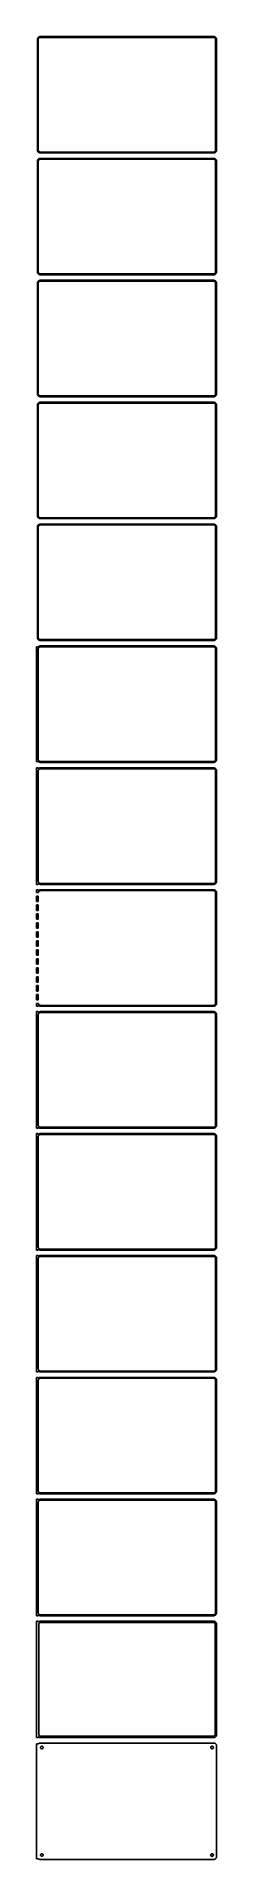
# Model space of a CAD drawing. Header units: metres. Extents: x -152 to 150, y 2963 to 6013.
import ezdxf

# ---------------------------------------------------------------- set-up
doc = ezdxf.new("R2010")
doc.units = ezdxf.units.M

msp = doc.modelspace()

# ---------------------------------------------------------------- linework, layer by layer
for p, q in [((-149.382, 6010.91), (-149.649, 6010.34)), ((-149.045, 6011.44), (-149.382, 6010.91)), ((-148.645, 6011.92), (-149.045, 6011.44)), ((-148.187, 6012.35), (-148.645, 6011.92)), ((-147.679, 6012.72), (-148.187, 6012.35)), ((-147.736, 6010.35), (-147.416, 6010.74)), ((-147.129, 6013.02), (-147.679, 6012.72)), ((-147.416, 6010.74), (-147.05, 6011.08)), ((-146.545, 6013.26), (-147.129, 6013.02)), ((-147.05, 6011.08), (-146.643, 6011.38)), ((-146.643, 6011.38), (-146.203, 6011.62)), ((-145.937, 6013.41), (-146.545, 6013.26)), ((-146.203, 6011.62), (-145.736, 6011.8)), ((-145.314, 6013.49), (-145.937, 6013.41)), ((-145.736, 6011.8), (-145.25, 6011.93)), ((145.314, 6013.49), (-145.314, 6013.49)), ((-145.25, 6011.93), (-144.751, 6011.99)), ((-144.751, 6011.99), (144.751, 6011.99)), ((144.751, 6011.99), (145.25, 6011.93)), ((145.25, 6011.93), (145.736, 6011.8)), ((145.937, 6013.41), (145.314, 6013.49)), ((145.736, 6011.8), (146.203, 6011.62)), ((146.545, 6013.26), (145.937, 6013.41)), ((146.203, 6011.62), (146.643, 6011.38)), ((147.129, 6013.02), (146.545, 6013.26)), ((146.643, 6011.38), (147.05, 6011.08)), ((147.05, 6011.08), (147.416, 6010.74)), ((147.679, 6012.72), (147.129, 6013.02)), ((147.416, 6010.74), (147.736, 6010.35)), ((148.187, 6012.35), (147.679, 6012.72)), ((148.645, 6011.92), (148.187, 6012.35)), ((149.045, 6011.44), (148.645, 6011.92)), ((149.382, 6010.91), (149.045, 6011.44)), ((149.649, 6010.34), (149.382, 6010.91)), ((-149.961, 6009.13), (-150, 6008.5)), ((-150, 6008.5), (-150, 5823.5)), ((-149.843, 6009.74), (-149.961, 6009.13)), ((-149.649, 6010.34), (-149.843, 6009.74)), ((-148.5, 6008), (-148.468, 6008.5)), ((-148.5, 5824), (-148.5, 6008)), ((-148.468, 6008.5), (-148.374, 6008.99)), ((-148.374, 6008.99), (-148.219, 6009.47)), ((-148.219, 6009.47), (-148.005, 6009.93)), ((-148.005, 6009.93), (-147.736, 6010.35)), ((147.736, 6010.35), (148.005, 6009.93)), ((148.005, 6009.93), (148.219, 6009.47)), ((148.219, 6009.47), (148.374, 6008.99)), ((148.374, 6008.99), (148.468, 6008.5)), ((148.468, 6008.5), (148.5, 6008)), ((148.5, 6008), (148.5, 5824)), ((149.843, 6009.74), (149.649, 6010.34)), ((149.961, 6009.13), (149.843, 6009.74)), ((150, 6008.5), (149.961, 6009.13)), ((150, 5823.5), (150, 6008.5)), ((-150, 5823.5), (-149.961, 5822.87)), ((-149.961, 5805.13), (-150, 5804.5)), ((-150, 5804.5), (-150, 5619.5)), ((-149.961, 5822.87), (-149.843, 5822.26)), ((-149.843, 5805.74), (-149.961, 5805.13)), ((-149.843, 5822.26), (-149.649, 5821.66)), ((-149.649, 5806.34), (-149.843, 5805.74)), ((-149.649, 5821.66), (-149.382, 5821.09)), ((-149.382, 5806.91), (-149.649, 5806.34)), ((-149.382, 5821.09), (-149.045, 5820.56)), ((-149.045, 5807.44), (-149.382, 5806.91)), ((-149.045, 5820.56), (-148.645, 5820.08)), ((-148.645, 5807.92), (-149.045, 5807.44)), ((-148.645, 5820.08), (-148.187, 5819.65)), ((-148.187, 5808.35), (-148.645, 5807.92)), ((-148.468, 5823.5), (-148.5, 5824)), ((-148.5, 5804), (-148.468, 5804.5)), ((-148.5, 5620), (-148.5, 5804)), ((-148.374, 5823.01), (-148.468, 5823.5)), ((-148.468, 5804.5), (-148.374, 5804.99)), ((-148.219, 5822.53), (-148.374, 5823.01)), ((-148.374, 5804.99), (-148.219, 5805.47)), ((-148.005, 5822.07), (-148.219, 5822.53)), ((-148.219, 5805.47), (-148.005, 5805.93)), ((-148.187, 5819.65), (-147.679, 5819.28)), ((-147.679, 5808.72), (-148.187, 5808.35)), ((-147.736, 5821.65), (-148.005, 5822.07)), ((-148.005, 5805.93), (-147.736, 5806.35)), ((-147.416, 5821.26), (-147.736, 5821.65)), ((-147.736, 5806.35), (-147.416, 5806.74)), ((-147.679, 5819.28), (-147.129, 5818.98)), ((-147.129, 5809.02), (-147.679, 5808.72)), ((-147.05, 5820.92), (-147.416, 5821.26)), ((-147.416, 5806.74), (-147.05, 5807.08)), ((-147.129, 5818.98), (-146.545, 5818.74)), ((-146.545, 5809.26), (-147.129, 5809.02)), ((-146.643, 5820.62), (-147.05, 5820.92)), ((-147.05, 5807.08), (-146.643, 5807.38)), ((-146.203, 5820.38), (-146.643, 5820.62)), ((-146.643, 5807.38), (-146.203, 5807.62)), ((-146.545, 5818.74), (-145.937, 5818.59)), ((-145.937, 5809.41), (-146.545, 5809.26)), ((-145.736, 5820.2), (-146.203, 5820.38)), ((-146.203, 5807.62), (-145.736, 5807.8)), ((-145.937, 5818.59), (-145.314, 5818.51)), ((-145.314, 5809.49), (-145.937, 5809.41)), ((-145.25, 5820.07), (-145.736, 5820.2)), ((-145.736, 5807.8), (-145.25, 5807.93)), ((-145.314, 5818.51), (145.314, 5818.51)), ((145.314, 5809.49), (-145.314, 5809.49)), ((-144.751, 5820.01), (-145.25, 5820.07)), ((-145.25, 5807.93), (-144.751, 5807.99)), ((144.751, 5820.01), (-144.751, 5820.01)), ((-144.751, 5807.99), (144.751, 5807.99)), ((145.25, 5820.07), (144.751, 5820.01)), ((144.751, 5807.99), (145.25, 5807.93)), ((145.736, 5820.2), (145.25, 5820.07)), ((145.25, 5807.93), (145.736, 5807.8)), ((145.314, 5818.51), (145.937, 5818.59)), ((145.937, 5809.41), (145.314, 5809.49)), ((146.203, 5820.38), (145.736, 5820.2)), ((145.736, 5807.8), (146.203, 5807.62)), ((145.937, 5818.59), (146.545, 5818.74)), ((146.545, 5809.26), (145.937, 5809.41)), ((146.643, 5820.62), (146.203, 5820.38)), ((146.203, 5807.62), (146.643, 5807.38)), ((146.545, 5818.74), (147.129, 5818.98)), ((147.129, 5809.02), (146.545, 5809.26)), ((147.05, 5820.92), (146.643, 5820.62)), ((146.643, 5807.38), (147.05, 5807.08)), ((147.416, 5821.26), (147.05, 5820.92)), ((147.05, 5807.08), (147.416, 5806.74)), ((147.129, 5818.98), (147.679, 5819.28)), ((147.679, 5808.72), (147.129, 5809.02)), ((147.736, 5821.65), (147.416, 5821.26)), ((147.416, 5806.74), (147.736, 5806.35)), ((147.679, 5819.28), (148.187, 5819.65)), ((148.187, 5808.35), (147.679, 5808.72)), ((148.005, 5822.07), (147.736, 5821.65)), ((147.736, 5806.35), (148.005, 5805.93)), ((148.219, 5822.53), (148.005, 5822.07)), ((148.005, 5805.93), (148.219, 5805.47)), ((148.187, 5819.65), (148.645, 5820.08)), ((148.645, 5807.92), (148.187, 5808.35)), ((148.374, 5823.01), (148.219, 5822.53)), ((148.219, 5805.47), (148.374, 5804.99)), ((148.468, 5823.5), (148.374, 5823.01)), ((148.374, 5804.99), (148.468, 5804.5)), ((148.5, 5824), (148.468, 5823.5)), ((148.468, 5804.5), (148.5, 5804)), ((148.5, 5804), (148.5, 5620)), ((148.645, 5820.08), (149.045, 5820.56)), ((149.045, 5807.44), (148.645, 5807.92)), ((149.045, 5820.56), (149.382, 5821.09)), ((149.382, 5806.91), (149.045, 5807.44)), ((149.382, 5821.09), (149.649, 5821.66)), ((149.649, 5806.34), (149.382, 5806.91)), ((149.649, 5821.66), (149.843, 5822.26)), ((149.843, 5805.74), (149.649, 5806.34)), ((149.843, 5822.26), (149.961, 5822.87)), ((149.961, 5805.13), (149.843, 5805.74)), ((149.961, 5822.87), (150, 5823.5)), ((150, 5804.5), (149.961, 5805.13)), ((150, 5619.5), (150, 5804.5)), ((-150, 5619.5), (-149.961, 5618.87)), ((-149.961, 5618.87), (-149.843, 5618.26)), ((-149.843, 5618.26), (-149.649, 5617.66)), ((-149.649, 5617.66), (-149.382, 5617.09)), ((-149.382, 5617.09), (-149.045, 5616.56)), ((-149.045, 5616.56), (-148.645, 5616.08)), ((-148.645, 5616.08), (-148.187, 5615.65)), ((-148.468, 5619.5), (-148.5, 5620)), ((-148.374, 5619.01), (-148.468, 5619.5)), ((-148.219, 5618.53), (-148.374, 5619.01)), ((-148.005, 5618.07), (-148.219, 5618.53)), ((-148.187, 5615.65), (-147.679, 5615.28)), ((-147.736, 5617.65), (-148.005, 5618.07)), ((-147.416, 5617.26), (-147.736, 5617.65)), ((-147.679, 5615.28), (-147.129, 5614.98)), ((-147.05, 5616.92), (-147.416, 5617.26)), ((-147.129, 5614.98), (-146.545, 5614.74)), ((-146.643, 5616.62), (-147.05, 5616.92)), ((-146.203, 5616.38), (-146.643, 5616.62)), ((-146.545, 5614.74), (-145.937, 5614.59)), ((-145.736, 5616.2), (-146.203, 5616.38)), ((-145.937, 5614.59), (-145.314, 5614.51)), ((-145.25, 5616.07), (-145.736, 5616.2)), ((-145.314, 5614.51), (145.314, 5614.51)), ((-144.751, 5616.01), (-145.25, 5616.07)), ((144.751, 5616.01), (-144.751, 5616.01)), ((145.25, 5616.07), (144.751, 5616.01)), ((145.736, 5616.2), (145.25, 5616.07)), ((145.314, 5614.51), (145.937, 5614.59)), ((146.203, 5616.38), (145.736, 5616.2)), ((145.937, 5614.59), (146.545, 5614.74)), ((146.643, 5616.62), (146.203, 5616.38)), ((146.545, 5614.74), (147.129, 5614.98)), ((147.05, 5616.92), (146.643, 5616.62)), ((147.416, 5617.26), (147.05, 5616.92)), ((147.129, 5614.98), (147.679, 5615.28)), ((147.736, 5617.65), (147.416, 5617.26)), ((147.679, 5615.28), (148.187, 5615.65)), ((148.005, 5618.07), (147.736, 5617.65)), ((148.219, 5618.53), (148.005, 5618.07)), ((148.187, 5615.65), (148.645, 5616.08)), ((148.374, 5619.01), (148.219, 5618.53)), ((148.468, 5619.5), (148.374, 5619.01)), ((148.5, 5620), (148.468, 5619.5)), ((148.645, 5616.08), (149.045, 5616.56)), ((149.045, 5616.56), (149.382, 5617.09)), ((149.382, 5617.09), (149.649, 5617.66)), ((149.649, 5617.66), (149.843, 5618.26)), ((149.843, 5618.26), (149.961, 5618.87)), ((149.961, 5618.87), (150, 5619.5)), ((-149.961, 5601.13), (-150, 5600.5)), ((-150, 5600.5), (-150, 5415.5)), ((-149.843, 5601.74), (-149.961, 5601.13)), ((-149.649, 5602.34), (-149.843, 5601.74)), ((-149.382, 5602.91), (-149.649, 5602.34)), ((-149.045, 5603.44), (-149.382, 5602.91)), ((-148.645, 5603.92), (-149.045, 5603.44)), ((-148.187, 5604.35), (-148.645, 5603.92)), ((-148.5, 5600), (-148.468, 5600.5)), ((-148.5, 5416), (-148.5, 5600)), ((-148.468, 5600.5), (-148.374, 5600.99)), ((-148.374, 5600.99), (-148.219, 5601.47)), ((-148.219, 5601.47), (-148.005, 5601.93)), ((-147.679, 5604.72), (-148.187, 5604.35)), ((-148.005, 5601.93), (-147.736, 5602.35)), ((-147.736, 5602.35), (-147.416, 5602.74)), ((-147.129, 5605.02), (-147.679, 5604.72)), ((-147.416, 5602.74), (-147.05, 5603.08)), ((-146.545, 5605.26), (-147.129, 5605.02)), ((-147.05, 5603.08), (-146.643, 5603.38)), ((-146.643, 5603.38), (-146.203, 5603.62)), ((-145.937, 5605.41), (-146.545, 5605.26)), ((-146.203, 5603.62), (-145.736, 5603.8)), ((-145.314, 5605.49), (-145.937, 5605.41)), ((-145.736, 5603.8), (-145.25, 5603.93)), ((145.314, 5605.49), (-145.314, 5605.49)), ((-145.25, 5603.93), (-144.751, 5603.99)), ((-144.751, 5603.99), (144.751, 5603.99)), ((144.751, 5603.99), (145.25, 5603.93)), ((145.25, 5603.93), (145.736, 5603.8)), ((145.937, 5605.41), (145.314, 5605.49)), ((145.736, 5603.8), (146.203, 5603.62)), ((146.545, 5605.26), (145.937, 5605.41)), ((146.203, 5603.62), (146.643, 5603.38)), ((147.129, 5605.02), (146.545, 5605.26)), ((146.643, 5603.38), (147.05, 5603.08)), ((147.05, 5603.08), (147.416, 5602.74)), ((147.679, 5604.72), (147.129, 5605.02)), ((147.416, 5602.74), (147.736, 5602.35)), ((148.187, 5604.35), (147.679, 5604.72)), ((147.736, 5602.35), (148.005, 5601.93)), ((148.005, 5601.93), (148.219, 5601.47)), ((148.645, 5603.92), (148.187, 5604.35)), ((148.219, 5601.47), (148.374, 5600.99)), ((148.374, 5600.99), (148.468, 5600.5)), ((148.468, 5600.5), (148.5, 5600)), ((148.5, 5600), (148.5, 5416)), ((149.045, 5603.44), (148.645, 5603.92)), ((149.382, 5602.91), (149.045, 5603.44)), ((149.649, 5602.34), (149.382, 5602.91)), ((149.843, 5601.74), (149.649, 5602.34)), ((149.961, 5601.13), (149.843, 5601.74)), ((150, 5600.5), (149.961, 5601.13)), ((150, 5415.5), (150, 5600.5)), ((-150, 5415.5), (-149.961, 5414.87)), ((-149.961, 5414.87), (-149.843, 5414.26)), ((-149.843, 5414.26), (-149.649, 5413.66)), ((-149.649, 5413.66), (-149.382, 5413.09)), ((-149.382, 5413.09), (-149.045, 5412.56)), ((-149.045, 5412.56), (-148.645, 5412.08)), ((-148.645, 5412.08), (-148.187, 5411.65)), ((-148.187, 5400.35), (-148.645, 5399.92)), ((-148.468, 5415.5), (-148.5, 5416)), ((-148.374, 5415.01), (-148.468, 5415.5)), ((-148.219, 5414.53), (-148.374, 5415.01)), ((-148.005, 5414.07), (-148.219, 5414.53)), ((-148.187, 5411.65), (-147.679, 5411.28)), ((-147.679, 5400.72), (-148.187, 5400.35)), ((-147.736, 5413.65), (-148.005, 5414.07)), ((-147.416, 5413.26), (-147.736, 5413.65)), ((-147.679, 5411.28), (-147.129, 5410.98)), ((-147.129, 5401.02), (-147.679, 5400.72)), ((-147.05, 5412.92), (-147.416, 5413.26)), ((-147.129, 5410.98), (-146.545, 5410.74)), ((-146.545, 5401.26), (-147.129, 5401.02)), ((-146.643, 5412.62), (-147.05, 5412.92)), ((-146.203, 5412.38), (-146.643, 5412.62)), ((-146.545, 5410.74), (-145.937, 5410.59)), ((-145.937, 5401.41), (-146.545, 5401.26)), ((-145.736, 5412.2), (-146.203, 5412.38)), ((-145.937, 5410.59), (-145.314, 5410.51)), ((-145.314, 5401.49), (-145.937, 5401.41)), ((-145.25, 5412.07), (-145.736, 5412.2)), ((-145.314, 5410.51), (145.314, 5410.51)), ((145.314, 5401.49), (-145.314, 5401.49)), ((-144.751, 5412.01), (-145.25, 5412.07)), ((144.751, 5412.01), (-144.751, 5412.01)), ((145.25, 5412.07), (144.751, 5412.01)), ((145.736, 5412.2), (145.25, 5412.07)), ((145.314, 5410.51), (145.937, 5410.59)), ((145.937, 5401.41), (145.314, 5401.49)), ((146.203, 5412.38), (145.736, 5412.2)), ((145.937, 5410.59), (146.545, 5410.74)), ((146.545, 5401.26), (145.937, 5401.41)), ((146.643, 5412.62), (146.203, 5412.38)), ((146.545, 5410.74), (147.129, 5410.98)), ((147.129, 5401.02), (146.545, 5401.26)), ((147.05, 5412.92), (146.643, 5412.62)), ((147.416, 5413.26), (147.05, 5412.92)), ((147.129, 5410.98), (147.679, 5411.28)), ((147.679, 5400.72), (147.129, 5401.02)), ((147.736, 5413.65), (147.416, 5413.26)), ((147.679, 5411.28), (148.187, 5411.65)), ((148.187, 5400.35), (147.679, 5400.72)), ((148.005, 5414.07), (147.736, 5413.65)), ((148.219, 5414.53), (148.005, 5414.07)), ((148.187, 5411.65), (148.645, 5412.08)), ((148.645, 5399.92), (148.187, 5400.35)), ((148.374, 5415.01), (148.219, 5414.53)), ((148.468, 5415.5), (148.374, 5415.01)), ((148.5, 5416), (148.468, 5415.5)), ((148.645, 5412.08), (149.045, 5412.56)), ((149.045, 5412.56), (149.382, 5413.09)), ((149.382, 5413.09), (149.649, 5413.66)), ((149.649, 5413.66), (149.843, 5414.26)), ((149.843, 5414.26), (149.961, 5414.87)), ((149.961, 5414.87), (150, 5415.5)), ((-149.961, 5397.13), (-150, 5396.5)), ((-150, 5396.5), (-150, 5211.5)), ((-149.843, 5397.74), (-149.961, 5397.13)), ((-149.649, 5398.34), (-149.843, 5397.74)), ((-149.382, 5398.91), (-149.649, 5398.34)), ((-149.045, 5399.44), (-149.382, 5398.91)), ((-148.645, 5399.92), (-149.045, 5399.44)), ((-148.5, 5396), (-148.468, 5396.5)), ((-148.5, 5212), (-148.5, 5396)), ((-148.468, 5396.5), (-148.374, 5396.99)), ((-148.374, 5396.99), (-148.219, 5397.47)), ((-148.219, 5397.47), (-148.005, 5397.93)), ((-148.005, 5397.93), (-147.736, 5398.35)), ((-147.736, 5398.35), (-147.416, 5398.74)), ((-147.416, 5398.74), (-147.05, 5399.08)), ((-147.05, 5399.08), (-146.643, 5399.38)), ((-146.643, 5399.38), (-146.203, 5399.62)), ((-146.203, 5399.62), (-145.736, 5399.8)), ((-145.736, 5399.8), (-145.25, 5399.93)), ((-145.25, 5399.93), (-144.751, 5399.99)), ((-144.751, 5399.99), (144.751, 5399.99)), ((144.751, 5399.99), (145.25, 5399.93)), ((145.25, 5399.93), (145.736, 5399.8)), ((145.736, 5399.8), (146.203, 5399.62)), ((146.203, 5399.62), (146.643, 5399.38)), ((146.643, 5399.38), (147.05, 5399.08)), ((147.05, 5399.08), (147.416, 5398.74)), ((147.416, 5398.74), (147.736, 5398.35)), ((147.736, 5398.35), (148.005, 5397.93)), ((148.005, 5397.93), (148.219, 5397.47)), ((148.219, 5397.47), (148.374, 5396.99)), ((148.374, 5396.99), (148.468, 5396.5)), ((148.468, 5396.5), (148.5, 5396)), ((148.5, 5396), (148.5, 5212)), ((149.045, 5399.44), (148.645, 5399.92)), ((149.382, 5398.91), (149.045, 5399.44)), ((149.649, 5398.34), (149.382, 5398.91)), ((149.843, 5397.74), (149.649, 5398.34)), ((149.961, 5397.13), (149.843, 5397.74)), ((150, 5396.5), (149.961, 5397.13)), ((150, 5211.5), (150, 5396.5)), ((-150, 5211.5), (-149.961, 5210.87)), ((-149.961, 5193.13), (-150, 5192.5)), ((-150, 5192.5), (-150, 5007.5)), ((-149.961, 5210.87), (-149.843, 5210.26)), ((-149.843, 5193.74), (-149.961, 5193.13)), ((-149.843, 5210.26), (-149.649, 5209.66)), ((-149.649, 5194.34), (-149.843, 5193.74)), ((-149.649, 5209.66), (-149.382, 5209.09)), ((-149.382, 5194.91), (-149.649, 5194.34)), ((-149.382, 5209.09), (-149.045, 5208.56)), ((-149.045, 5195.44), (-149.382, 5194.91)), ((-149.045, 5208.56), (-148.645, 5208.08)), ((-148.645, 5195.92), (-149.045, 5195.44)), ((-148.645, 5208.08), (-148.187, 5207.65)), ((-148.187, 5196.35), (-148.645, 5195.92)), ((-148.468, 5211.5), (-148.5, 5212)), ((-148.5, 5192), (-148.468, 5192.5)), ((-148.5, 5008), (-148.5, 5192)), ((-148.374, 5211.01), (-148.468, 5211.5)), ((-148.468, 5192.5), (-148.374, 5192.99)), ((-148.219, 5210.53), (-148.374, 5211.01)), ((-148.374, 5192.99), (-148.219, 5193.47)), ((-148.005, 5210.07), (-148.219, 5210.53)), ((-148.219, 5193.47), (-148.005, 5193.93)), ((-148.187, 5207.65), (-147.679, 5207.28)), ((-147.679, 5196.72), (-148.187, 5196.35)), ((-147.736, 5209.65), (-148.005, 5210.07)), ((-148.005, 5193.93), (-147.736, 5194.35)), ((-147.416, 5209.26), (-147.736, 5209.65)), ((-147.736, 5194.35), (-147.416, 5194.74)), ((-147.679, 5207.28), (-147.129, 5206.98)), ((-147.129, 5197.02), (-147.679, 5196.72)), ((-147.05, 5208.92), (-147.416, 5209.26)), ((-147.416, 5194.74), (-147.05, 5195.08)), ((-147.129, 5206.98), (-146.545, 5206.74)), ((-146.545, 5197.26), (-147.129, 5197.02)), ((-146.643, 5208.62), (-147.05, 5208.92)), ((-147.05, 5195.08), (-146.643, 5195.38)), ((-146.203, 5208.38), (-146.643, 5208.62)), ((-146.643, 5195.38), (-146.203, 5195.62)), ((-146.545, 5206.74), (-145.937, 5206.59)), ((-145.937, 5197.41), (-146.545, 5197.26)), ((-145.736, 5208.2), (-146.203, 5208.38)), ((-146.203, 5195.62), (-145.736, 5195.8)), ((-145.937, 5206.59), (-145.314, 5206.51)), ((-145.314, 5197.49), (-145.937, 5197.41)), ((-145.25, 5208.07), (-145.736, 5208.2)), ((-145.736, 5195.8), (-145.25, 5195.93)), ((-145.314, 5206.51), (145.314, 5206.51)), ((145.314, 5197.49), (-145.314, 5197.49)), ((-144.751, 5208.01), (-145.25, 5208.07)), ((-145.25, 5195.93), (-144.751, 5195.99)), ((144.751, 5208.01), (-144.751, 5208.01)), ((-144.751, 5195.99), (144.751, 5195.99)), ((145.25, 5208.07), (144.751, 5208.01)), ((144.751, 5195.99), (145.25, 5195.93)), ((145.736, 5208.2), (145.25, 5208.07)), ((145.25, 5195.93), (145.736, 5195.8)), ((145.314, 5206.51), (145.937, 5206.59)), ((145.937, 5197.41), (145.314, 5197.49)), ((146.203, 5208.38), (145.736, 5208.2)), ((145.736, 5195.8), (146.203, 5195.62)), ((145.937, 5206.59), (146.545, 5206.74)), ((146.545, 5197.26), (145.937, 5197.41)), ((146.643, 5208.62), (146.203, 5208.38)), ((146.203, 5195.62), (146.643, 5195.38)), ((146.545, 5206.74), (147.129, 5206.98)), ((147.129, 5197.02), (146.545, 5197.26)), ((147.05, 5208.92), (146.643, 5208.62)), ((146.643, 5195.38), (147.05, 5195.08)), ((147.416, 5209.26), (147.05, 5208.92)), ((147.05, 5195.08), (147.416, 5194.74)), ((147.129, 5206.98), (147.679, 5207.28)), ((147.679, 5196.72), (147.129, 5197.02)), ((147.736, 5209.65), (147.416, 5209.26)), ((147.416, 5194.74), (147.736, 5194.35)), ((147.679, 5207.28), (148.187, 5207.65)), ((148.187, 5196.35), (147.679, 5196.72)), ((148.005, 5210.07), (147.736, 5209.65)), ((147.736, 5194.35), (148.005, 5193.93)), ((148.219, 5210.53), (148.005, 5210.07)), ((148.005, 5193.93), (148.219, 5193.47)), ((148.187, 5207.65), (148.645, 5208.08)), ((148.645, 5195.92), (148.187, 5196.35)), ((148.374, 5211.01), (148.219, 5210.53)), ((148.219, 5193.47), (148.374, 5192.99)), ((148.468, 5211.5), (148.374, 5211.01)), ((148.374, 5192.99), (148.468, 5192.5)), ((148.5, 5212), (148.468, 5211.5)), ((148.468, 5192.5), (148.5, 5192)), ((148.5, 5192), (148.5, 5008)), ((148.645, 5208.08), (149.045, 5208.56)), ((149.045, 5195.44), (148.645, 5195.92)), ((149.045, 5208.56), (149.382, 5209.09)), ((149.382, 5194.91), (149.045, 5195.44)), ((149.382, 5209.09), (149.649, 5209.66)), ((149.649, 5194.34), (149.382, 5194.91)), ((149.649, 5209.66), (149.843, 5210.26)), ((149.843, 5193.74), (149.649, 5194.34)), ((149.843, 5210.26), (149.961, 5210.87)), ((149.961, 5193.13), (149.843, 5193.74)), ((149.961, 5210.87), (150, 5211.5)), ((150, 5192.5), (149.961, 5193.13)), ((150, 5007.5), (150, 5192.5)), ((-150, 5007.5), (-149.961, 5006.87)), ((-149.961, 5006.87), (-149.843, 5006.26)), ((-149.843, 5006.26), (-149.649, 5005.66)), ((-149.649, 5005.66), (-149.382, 5005.09)), ((-149.382, 5005.09), (-149.045, 5004.56)), ((-149.045, 5004.56), (-148.645, 5004.08)), ((-148.645, 5004.08), (-148.187, 5003.65)), ((-148.468, 5007.5), (-148.5, 5008)), ((-148.374, 5007.01), (-148.468, 5007.5)), ((-148.219, 5006.53), (-148.374, 5007.01)), ((-148.005, 5006.07), (-148.219, 5006.53)), ((-148.187, 5003.65), (-147.679, 5003.28)), ((-147.736, 5005.65), (-148.005, 5006.07)), ((-147.416, 5005.26), (-147.736, 5005.65)), ((-147.05, 5004.92), (-147.416, 5005.26)), ((-146.643, 5004.62), (-147.05, 5004.92)), ((-146.203, 5004.38), (-146.643, 5004.62)), ((-145.736, 5004.2), (-146.203, 5004.38)), ((-145.25, 5004.07), (-145.736, 5004.2)), ((-144.751, 5004.01), (-145.25, 5004.07)), ((144.751, 5004.01), (-144.751, 5004.01)), ((145.25, 5004.07), (144.751, 5004.01)), ((145.736, 5004.2), (145.25, 5004.07)), ((146.203, 5004.38), (145.736, 5004.2)), ((146.643, 5004.62), (146.203, 5004.38)), ((147.05, 5004.92), (146.643, 5004.62)), ((147.416, 5005.26), (147.05, 5004.92)), ((147.736, 5005.65), (147.416, 5005.26)), ((147.679, 5003.28), (148.187, 5003.65)), ((148.005, 5006.07), (147.736, 5005.65)), ((148.219, 5006.53), (148.005, 5006.07)), ((148.187, 5003.65), (148.645, 5004.08)), ((148.374, 5007.01), (148.219, 5006.53)), ((148.468, 5007.5), (148.374, 5007.01)), ((148.5, 5008), (148.468, 5007.5)), ((148.645, 5004.08), (149.045, 5004.56)), ((149.045, 5004.56), (149.382, 5005.09)), ((149.382, 5005.09), (149.649, 5005.66)), ((149.649, 5005.66), (149.843, 5006.26)), ((149.843, 5006.26), (149.961, 5006.87)), ((149.961, 5006.87), (150, 5007.5)), ((-148.5, 4992.06), (-151.5, 4992.06)), ((-151.5, 4992.06), (-151.5, 4799.94)), ((-148.187, 4992.35), (-148.5, 4992.06)), ((-148.5, 4988), (-148.468, 4988.5)), ((-148.5, 4804), (-148.5, 4988)), ((-148.468, 4988.5), (-148.374, 4988.99)), ((-148.374, 4988.99), (-148.219, 4989.47)), ((-148.219, 4989.47), (-148.005, 4989.93)), ((-147.679, 4992.72), (-148.187, 4992.35)), ((-148.005, 4989.93), (-147.736, 4990.35)), ((-147.736, 4990.35), (-147.416, 4990.74)), ((-147.679, 5003.28), (-147.129, 5002.98)), ((-147.129, 4993.02), (-147.679, 4992.72)), ((-147.416, 4990.74), (-147.05, 4991.08)), ((-147.129, 5002.98), (-146.545, 5002.74)), ((-146.545, 4993.26), (-147.129, 4993.02)), ((-147.05, 4991.08), (-146.643, 4991.38)), ((-146.643, 4991.38), (-146.203, 4991.62)), ((-146.545, 5002.74), (-145.937, 5002.59)), ((-145.937, 4993.41), (-146.545, 4993.26)), ((-146.203, 4991.62), (-145.736, 4991.8)), ((-145.937, 5002.59), (-145.314, 5002.51)), ((-145.314, 4993.49), (-145.937, 4993.41)), ((-145.736, 4991.8), (-145.25, 4991.93)), ((-145.314, 5002.51), (145.314, 5002.51)), ((145.314, 4993.49), (-145.314, 4993.49)), ((-145.25, 4991.93), (-144.751, 4991.99)), ((-144.751, 4991.99), (144.751, 4991.99)), ((144.751, 4991.99), (145.25, 4991.93)), ((145.25, 4991.93), (145.736, 4991.8)), ((145.314, 5002.51), (145.937, 5002.59)), ((145.937, 4993.41), (145.314, 4993.49)), ((145.736, 4991.8), (146.203, 4991.62)), ((145.937, 5002.59), (146.545, 5002.74)), ((146.545, 4993.26), (145.937, 4993.41)), ((146.203, 4991.62), (146.643, 4991.38)), ((146.545, 5002.74), (147.129, 5002.98)), ((147.129, 4993.02), (146.545, 4993.26)), ((146.643, 4991.38), (147.05, 4991.08)), ((147.05, 4991.08), (147.416, 4990.74)), ((147.129, 5002.98), (147.679, 5003.28)), ((147.679, 4992.72), (147.129, 4993.02)), ((147.416, 4990.74), (147.736, 4990.35)), ((148.187, 4992.35), (147.679, 4992.72)), ((147.736, 4990.35), (148.005, 4989.93)), ((148.005, 4989.93), (148.219, 4989.47)), ((148.645, 4991.92), (148.187, 4992.35)), ((148.219, 4989.47), (148.374, 4988.99)), ((148.374, 4988.99), (148.468, 4988.5)), ((148.468, 4988.5), (148.5, 4988)), ((148.5, 4988), (148.5, 4804)), ((149.045, 4991.44), (148.645, 4991.92)), ((149.382, 4990.91), (149.045, 4991.44)), ((149.649, 4990.34), (149.382, 4990.91)), ((149.843, 4989.74), (149.649, 4990.34)), ((149.961, 4989.13), (149.843, 4989.74)), ((150, 4988.5), (149.961, 4989.13)), ((150, 4803.5), (150, 4988.5)), ((-151.5, 4799.94), (-148.5, 4799.94)), ((-148.468, 4803.5), (-148.5, 4804)), ((-148.5, 4799.94), (-148.187, 4799.65)), ((-148.374, 4803.01), (-148.468, 4803.5)), ((-148.219, 4802.53), (-148.374, 4803.01)), ((-148.005, 4802.07), (-148.219, 4802.53)), ((-148.187, 4799.65), (-147.679, 4799.28)), ((-147.736, 4801.65), (-148.005, 4802.07)), ((-147.416, 4801.26), (-147.736, 4801.65)), ((-147.679, 4799.28), (-147.129, 4798.98)), ((-147.05, 4800.92), (-147.416, 4801.26)), ((-147.129, 4798.98), (-146.545, 4798.74)), ((-146.643, 4800.62), (-147.05, 4800.92)), ((-146.203, 4800.38), (-146.643, 4800.62)), ((-146.545, 4798.74), (-145.937, 4798.59)), ((-145.736, 4800.2), (-146.203, 4800.38)), ((-145.937, 4798.59), (-145.314, 4798.51)), ((-145.25, 4800.07), (-145.736, 4800.2)), ((-145.314, 4798.51), (145.314, 4798.51)), ((-144.751, 4800.01), (-145.25, 4800.07)), ((144.751, 4800.01), (-144.751, 4800.01)), ((145.25, 4800.07), (144.751, 4800.01)), ((145.736, 4800.2), (145.25, 4800.07)), ((145.314, 4798.51), (145.937, 4798.59)), ((146.203, 4800.38), (145.736, 4800.2)), ((145.937, 4798.59), (146.545, 4798.74)), ((146.643, 4800.62), (146.203, 4800.38)), ((146.545, 4798.74), (147.129, 4798.98)), ((147.05, 4800.92), (146.643, 4800.62)), ((147.416, 4801.26), (147.05, 4800.92)), ((147.129, 4798.98), (147.679, 4799.28)), ((147.736, 4801.65), (147.416, 4801.26)), ((147.679, 4799.28), (148.187, 4799.65)), ((148.005, 4802.07), (147.736, 4801.65)), ((148.219, 4802.53), (148.005, 4802.07)), ((148.187, 4799.65), (148.645, 4800.08)), ((148.374, 4803.01), (148.219, 4802.53)), ((148.468, 4803.5), (148.374, 4803.01)), ((148.5, 4804), (148.468, 4803.5)), ((148.645, 4800.08), (149.045, 4800.56)), ((149.045, 4800.56), (149.382, 4801.09)), ((149.382, 4801.09), (149.649, 4801.66)), ((149.649, 4801.66), (149.843, 4802.26)), ((149.843, 4802.26), (149.961, 4802.87)), ((149.961, 4802.87), (150, 4803.5)), ((-148.5, 4789.47), (-151.5, 4789.47)), ((-151.5, 4789.47), (-151.5, 4594.53)), ((-148.5, 4788.06), (-148.5, 4789.47)), ((-148.187, 4788.35), (-148.5, 4788.06)), ((-148.5, 4784), (-148.468, 4784.5)), ((-148.5, 4600), (-148.5, 4784)), ((-148.468, 4784.5), (-148.374, 4784.99)), ((-148.374, 4784.99), (-148.219, 4785.47)), ((-148.219, 4785.47), (-148.005, 4785.93)), ((-147.679, 4788.72), (-148.187, 4788.35)), ((-148.005, 4785.93), (-147.736, 4786.35)), ((-147.736, 4786.35), (-147.416, 4786.74)), ((-147.129, 4789.02), (-147.679, 4788.72)), ((-147.416, 4786.74), (-147.05, 4787.08)), ((-146.545, 4789.26), (-147.129, 4789.02)), ((-147.05, 4787.08), (-146.643, 4787.38)), ((-146.643, 4787.38), (-146.203, 4787.62)), ((-145.937, 4789.41), (-146.545, 4789.26)), ((-146.203, 4787.62), (-145.736, 4787.8)), ((-145.314, 4789.49), (-145.937, 4789.41)), ((-145.736, 4787.8), (-145.25, 4787.93)), ((145.314, 4789.49), (-145.314, 4789.49)), ((-145.25, 4787.93), (-144.751, 4787.99)), ((-144.751, 4787.99), (144.751, 4787.99)), ((144.751, 4787.99), (145.25, 4787.93)), ((145.25, 4787.93), (145.736, 4787.8)), ((145.937, 4789.41), (145.314, 4789.49)), ((145.736, 4787.8), (146.203, 4787.62)), ((146.545, 4789.26), (145.937, 4789.41)), ((146.203, 4787.62), (146.643, 4787.38)), ((147.129, 4789.02), (146.545, 4789.26)), ((146.643, 4787.38), (147.05, 4787.08)), ((147.05, 4787.08), (147.416, 4786.74)), ((147.679, 4788.72), (147.129, 4789.02)), ((147.416, 4786.74), (147.736, 4786.35)), ((148.187, 4788.35), (147.679, 4788.72)), ((147.736, 4786.35), (148.005, 4785.93)), ((148.005, 4785.93), (148.219, 4785.47)), ((148.645, 4787.92), (148.187, 4788.35)), ((148.219, 4785.47), (148.374, 4784.99)), ((148.374, 4784.99), (148.468, 4784.5)), ((148.468, 4784.5), (148.5, 4784)), ((148.5, 4784), (148.5, 4600)), ((149.045, 4787.44), (148.645, 4787.92)), ((149.382, 4786.91), (149.045, 4787.44)), ((149.649, 4786.34), (149.382, 4786.91)), ((149.843, 4785.74), (149.649, 4786.34)), ((149.961, 4785.13), (149.843, 4785.74)), ((150, 4784.5), (149.961, 4785.13)), ((150, 4599.5), (150, 4784.5)), ((-151.5, 4594.53), (-148.5, 4594.53)), ((-148.5, 4585.49), (-151.5, 4585.49)), ((-151.5, 4585.49), (-151.5, 4580.99)), ((-151.5, 4580.99), (-148.374, 4580.99)), ((-148.468, 4599.5), (-148.5, 4600)), ((-148.5, 4594.53), (-148.5, 4595.94)), ((-148.5, 4595.94), (-148.187, 4595.65)), ((-148.5, 4584.06), (-148.5, 4585.49)), ((-148.187, 4584.35), (-148.5, 4584.06)), ((-148.374, 4599.01), (-148.468, 4599.5)), ((-148.219, 4598.53), (-148.374, 4599.01)), ((-148.374, 4580.99), (-148.219, 4581.47)), ((-148.374, 4580.99), (-148.374, 4580.99)), ((-148.005, 4598.07), (-148.219, 4598.53)), ((-148.219, 4581.47), (-148.005, 4581.93)), ((-148.187, 4595.65), (-147.679, 4595.28)), ((-147.679, 4584.72), (-148.187, 4584.35)), ((-147.736, 4597.65), (-148.005, 4598.07)), ((-148.005, 4581.93), (-147.736, 4582.35)), ((-147.416, 4597.26), (-147.736, 4597.65)), ((-147.736, 4582.35), (-147.416, 4582.74)), ((-147.679, 4595.28), (-147.129, 4594.98)), ((-147.129, 4585.02), (-147.679, 4584.72)), ((-147.05, 4596.92), (-147.416, 4597.26)), ((-147.416, 4582.74), (-147.05, 4583.08)), ((-147.129, 4594.98), (-146.545, 4594.74)), ((-146.545, 4585.26), (-147.129, 4585.02)), ((-146.643, 4596.62), (-147.05, 4596.92)), ((-147.05, 4583.08), (-146.643, 4583.38)), ((-146.203, 4596.38), (-146.643, 4596.62)), ((-146.643, 4583.38), (-146.203, 4583.62)), ((-146.545, 4594.74), (-145.937, 4594.59)), ((-145.937, 4585.41), (-146.545, 4585.26)), ((-145.736, 4596.2), (-146.203, 4596.38)), ((-146.203, 4583.62), (-145.736, 4583.8)), ((-145.937, 4594.59), (-145.314, 4594.51)), ((-145.314, 4585.49), (-145.937, 4585.41)), ((-145.25, 4596.07), (-145.736, 4596.2)), ((-145.736, 4583.8), (-145.25, 4583.93)), ((-145.314, 4594.51), (145.314, 4594.51)), ((145.314, 4585.49), (-145.314, 4585.49)), ((-144.751, 4596.01), (-145.25, 4596.07)), ((-145.25, 4583.93), (-144.751, 4583.99)), ((144.751, 4596.01), (-144.751, 4596.01)), ((-144.751, 4583.99), (144.751, 4583.99)), ((145.25, 4596.07), (144.751, 4596.01)), ((144.751, 4583.99), (145.25, 4583.93)), ((145.736, 4596.2), (145.25, 4596.07)), ((145.25, 4583.93), (145.736, 4583.8)), ((145.314, 4594.51), (145.937, 4594.59)), ((145.937, 4585.41), (145.314, 4585.49)), ((146.203, 4596.38), (145.736, 4596.2)), ((145.736, 4583.8), (146.203, 4583.62)), ((145.937, 4594.59), (146.545, 4594.74)), ((146.545, 4585.26), (145.937, 4585.41)), ((146.643, 4596.62), (146.203, 4596.38)), ((146.203, 4583.62), (146.643, 4583.38)), ((146.545, 4594.74), (147.129, 4594.98)), ((147.129, 4585.02), (146.545, 4585.26)), ((147.05, 4596.92), (146.643, 4596.62)), ((146.643, 4583.38), (147.05, 4583.08)), ((147.416, 4597.26), (147.05, 4596.92)), ((147.05, 4583.08), (147.416, 4582.74)), ((147.129, 4594.98), (147.679, 4595.28)), ((147.679, 4584.72), (147.129, 4585.02)), ((147.736, 4597.65), (147.416, 4597.26)), ((147.416, 4582.74), (147.736, 4582.35)), ((147.679, 4595.28), (148.187, 4595.65)), ((148.187, 4584.35), (147.679, 4584.72)), ((148.005, 4598.07), (147.736, 4597.65)), ((147.736, 4582.35), (148.005, 4581.93)), ((148.219, 4598.53), (148.005, 4598.07)), ((148.005, 4581.93), (148.219, 4581.47)), ((148.187, 4595.65), (148.645, 4596.08)), ((148.645, 4583.92), (148.187, 4584.35)), ((148.374, 4599.01), (148.219, 4598.53)), ((148.219, 4581.47), (148.374, 4580.99)), ((148.468, 4599.5), (148.374, 4599.01)), ((148.374, 4580.99), (148.468, 4580.5)), ((148.5, 4600), (148.468, 4599.5)), ((148.468, 4580.5), (148.5, 4580)), ((148.5, 4580), (148.5, 4396)), ((148.645, 4596.08), (149.045, 4596.56)), ((149.045, 4583.44), (148.645, 4583.92)), ((149.045, 4596.56), (149.382, 4597.09)), ((149.382, 4582.91), (149.045, 4583.44)), ((149.382, 4597.09), (149.649, 4597.66)), ((149.649, 4582.34), (149.382, 4582.91)), ((149.649, 4597.66), (149.843, 4598.26)), ((149.843, 4581.74), (149.649, 4582.34)), ((149.843, 4598.26), (149.961, 4598.87)), ((149.961, 4581.13), (149.843, 4581.74)), ((149.961, 4598.87), (150, 4599.5)), ((150, 4580.5), (149.961, 4581.13)), ((150, 4395.5), (150, 4580.5)), ((-148.5, 4575.01), (-151.5, 4575.01)), ((-151.5, 4575.01), (-151.5, 4565.99)), ((-151.5, 4565.99), (-148.5, 4565.99)), ((-148.5, 4560.01), (-151.5, 4560.01)), ((-151.5, 4560.01), (-151.5, 4550.99)), ((-151.5, 4550.99), (-148.5, 4550.99)), ((-148.5, 4565.99), (-148.5, 4575.01)), ((-148.5, 4550.99), (-148.5, 4560.01)), ((-148.5, 4545.01), (-151.5, 4545.01)), ((-151.5, 4545.01), (-151.5, 4535.99)), ((-151.5, 4535.99), (-148.5, 4535.99)), ((-148.5, 4530.01), (-151.5, 4530.01)), ((-151.5, 4530.01), (-151.5, 4520.99)), ((-151.5, 4520.99), (-148.5, 4520.99)), ((-148.5, 4535.99), (-148.5, 4545.01)), ((-148.5, 4520.99), (-148.5, 4530.01)), ((-148.5, 4515.01), (-151.5, 4515.01)), ((-151.5, 4515.01), (-151.5, 4505.99)), ((-151.5, 4505.99), (-148.5, 4505.99)), ((-148.5, 4500.01), (-151.5, 4500.01)), ((-151.5, 4500.01), (-151.5, 4490.99)), ((-151.5, 4490.99), (-148.5, 4490.99)), ((-148.5, 4485.01), (-151.5, 4485.01)), ((-151.5, 4485.01), (-151.5, 4475.99)), ((-148.5, 4505.99), (-148.5, 4515.01)), ((-148.5, 4490.99), (-148.5, 4500.01)), ((-148.5, 4475.99), (-148.5, 4485.01)), ((-151.5, 4475.99), (-148.5, 4475.99)), ((-148.5, 4470.01), (-151.5, 4470.01)), ((-151.5, 4470.01), (-151.5, 4460.99)), ((-151.5, 4460.99), (-148.5, 4460.99)), ((-148.5, 4455.01), (-151.5, 4455.01)), ((-151.5, 4455.01), (-151.5, 4445.99)), ((-148.5, 4460.99), (-148.5, 4470.01)), ((-148.5, 4445.99), (-148.5, 4455.01)), ((-151.5, 4445.99), (-148.5, 4445.99)), ((-148.5, 4440.01), (-151.5, 4440.01)), ((-151.5, 4440.01), (-151.5, 4430.99)), ((-151.5, 4430.99), (-148.5, 4430.99)), ((-148.5, 4425.01), (-151.5, 4425.01)), ((-151.5, 4425.01), (-151.5, 4415.99)), ((-148.5, 4430.99), (-148.5, 4440.01)), ((-148.5, 4415.99), (-148.5, 4425.01)), ((-151.5, 4415.99), (-148.5, 4415.99)), ((-148.5, 4410.01), (-151.5, 4410.01)), ((-151.5, 4410.01), (-151.5, 4400.99)), ((-151.5, 4400.99), (-148.5, 4400.99)), ((-148.374, 4395.01), (-151.5, 4395.01)), ((-151.5, 4395.01), (-151.5, 4390.51)), ((-148.5, 4400.99), (-148.5, 4410.01)), ((-148.219, 4394.53), (-148.374, 4395.01)), ((-148.374, 4395.01), (-148.374, 4395.01)), ((-148.005, 4394.07), (-148.219, 4394.53)), ((-147.736, 4393.65), (-148.005, 4394.07)), ((-147.416, 4393.26), (-147.736, 4393.65)), ((147.736, 4393.65), (147.416, 4393.26)), ((148.005, 4394.07), (147.736, 4393.65)), ((148.219, 4394.53), (148.005, 4394.07)), ((148.374, 4395.01), (148.219, 4394.53)), ((148.468, 4395.5), (148.374, 4395.01)), ((148.5, 4396), (148.468, 4395.5)), ((149.382, 4393.09), (149.649, 4393.66)), ((149.649, 4393.66), (149.843, 4394.26)), ((149.843, 4394.26), (149.961, 4394.87)), ((149.961, 4394.87), (150, 4395.5)), ((-151.5, 4390.51), (-148.5, 4390.51)), ((-148.5, 4381.49), (-151.5, 4381.49)), ((-151.5, 4381.49), (-151.5, 4186.51)), ((-148.5, 4391.94), (-148.187, 4391.65)), ((-148.5, 4390.51), (-148.5, 4391.94)), ((-148.5, 4380.06), (-148.5, 4381.49)), ((-148.187, 4380.35), (-148.5, 4380.06)), ((-148.5, 4376), (-148.468, 4376.5)), ((-148.5, 4192), (-148.5, 4376)), ((-148.468, 4376.5), (-148.374, 4376.99)), ((-148.374, 4376.99), (-148.219, 4377.47)), ((-148.219, 4377.47), (-148.005, 4377.93)), ((-148.187, 4391.65), (-147.679, 4391.28)), ((-147.679, 4380.72), (-148.187, 4380.35)), ((-148.005, 4377.93), (-147.736, 4378.35)), ((-147.736, 4378.35), (-147.416, 4378.74)), ((-147.679, 4391.28), (-147.129, 4390.98)), ((-147.129, 4381.02), (-147.679, 4380.72)), ((-147.05, 4392.92), (-147.416, 4393.26)), ((-147.416, 4378.74), (-147.05, 4379.08)), ((-147.129, 4390.98), (-146.545, 4390.74)), ((-146.545, 4381.26), (-147.129, 4381.02)), ((-146.643, 4392.62), (-147.05, 4392.92)), ((-147.05, 4379.08), (-146.643, 4379.38)), ((-146.203, 4392.38), (-146.643, 4392.62)), ((-146.643, 4379.38), (-146.203, 4379.62)), ((-146.545, 4390.74), (-145.937, 4390.59)), ((-145.937, 4381.41), (-146.545, 4381.26)), ((-145.736, 4392.2), (-146.203, 4392.38)), ((-146.203, 4379.62), (-145.736, 4379.8)), ((-145.937, 4390.59), (-145.314, 4390.51)), ((-145.314, 4381.49), (-145.937, 4381.41)), ((-145.25, 4392.07), (-145.736, 4392.2)), ((-145.736, 4379.8), (-145.25, 4379.93)), ((-145.314, 4390.51), (145.314, 4390.51)), ((145.314, 4381.49), (-145.314, 4381.49)), ((-144.751, 4392.01), (-145.25, 4392.07)), ((-145.25, 4379.93), (-144.751, 4379.99)), ((144.751, 4392.01), (-144.751, 4392.01)), ((-144.751, 4379.99), (144.751, 4379.99)), ((145.25, 4392.07), (144.751, 4392.01)), ((144.751, 4379.99), (145.25, 4379.93)), ((145.736, 4392.2), (145.25, 4392.07)), ((145.25, 4379.93), (145.736, 4379.8)), ((145.314, 4390.51), (145.937, 4390.59)), ((145.937, 4381.41), (145.314, 4381.49)), ((146.203, 4392.38), (145.736, 4392.2)), ((145.736, 4379.8), (146.203, 4379.62)), ((145.937, 4390.59), (146.545, 4390.74)), ((146.545, 4381.26), (145.937, 4381.41)), ((146.643, 4392.62), (146.203, 4392.38)), ((146.203, 4379.62), (146.643, 4379.38)), ((146.545, 4390.74), (147.129, 4390.98)), ((147.129, 4381.02), (146.545, 4381.26)), ((147.05, 4392.92), (146.643, 4392.62)), ((146.643, 4379.38), (147.05, 4379.08)), ((147.416, 4393.26), (147.05, 4392.92)), ((147.05, 4379.08), (147.416, 4378.74)), ((147.129, 4390.98), (147.679, 4391.28)), ((147.679, 4380.72), (147.129, 4381.02)), ((147.416, 4378.74), (147.736, 4378.35)), ((147.679, 4391.28), (148.187, 4391.65)), ((148.187, 4380.35), (147.679, 4380.72)), ((147.736, 4378.35), (148.005, 4377.93)), ((148.005, 4377.93), (148.219, 4377.47)), ((148.187, 4391.65), (148.645, 4392.08)), ((148.645, 4379.92), (148.187, 4380.35)), ((148.219, 4377.47), (148.374, 4376.99)), ((148.374, 4376.99), (148.468, 4376.5)), ((148.468, 4376.5), (148.5, 4376)), ((148.5, 4376), (148.5, 4192)), ((148.645, 4392.08), (149.045, 4392.56)), ((149.045, 4379.44), (148.645, 4379.92)), ((149.045, 4392.56), (149.382, 4393.09)), ((149.382, 4378.91), (149.045, 4379.44)), ((149.649, 4378.34), (149.382, 4378.91)), ((149.843, 4377.74), (149.649, 4378.34)), ((149.961, 4377.13), (149.843, 4377.74)), ((150, 4376.5), (149.961, 4377.13)), ((150, 4191.5), (150, 4376.5)), ((-151.5, 4186.51), (-148.5, 4186.51)), ((-148.468, 4191.5), (-148.5, 4192)), ((-148.5, 4187.94), (-148.187, 4187.65)), ((-148.5, 4186.51), (-148.5, 4187.94)), ((-148.374, 4191.01), (-148.468, 4191.5)), ((-148.219, 4190.53), (-148.374, 4191.01)), ((-148.005, 4190.07), (-148.219, 4190.53)), ((-148.187, 4187.65), (-147.679, 4187.28)), ((-147.736, 4189.65), (-148.005, 4190.07)), ((-147.416, 4189.26), (-147.736, 4189.65)), ((-147.679, 4187.28), (-147.129, 4186.98)), ((-147.05, 4188.92), (-147.416, 4189.26)), ((-147.129, 4186.98), (-146.545, 4186.74)), ((-146.643, 4188.62), (-147.05, 4188.92)), ((-146.203, 4188.38), (-146.643, 4188.62)), ((-146.545, 4186.74), (-145.937, 4186.59)), ((-145.736, 4188.2), (-146.203, 4188.38)), ((-145.937, 4186.59), (-145.314, 4186.51)), ((-145.25, 4188.07), (-145.736, 4188.2)), ((-145.314, 4186.51), (145.314, 4186.51)), ((-144.751, 4188.01), (-145.25, 4188.07)), ((144.751, 4188.01), (-144.751, 4188.01)), ((145.25, 4188.07), (144.751, 4188.01)), ((145.736, 4188.2), (145.25, 4188.07)), ((145.314, 4186.51), (145.937, 4186.59)), ((146.203, 4188.38), (145.736, 4188.2)), ((145.937, 4186.59), (146.545, 4186.74)), ((146.643, 4188.62), (146.203, 4188.38)), ((146.545, 4186.74), (147.129, 4186.98)), ((147.05, 4188.92), (146.643, 4188.62)), ((147.416, 4189.26), (147.05, 4188.92)), ((147.129, 4186.98), (147.679, 4187.28)), ((147.736, 4189.65), (147.416, 4189.26)), ((147.679, 4187.28), (148.187, 4187.65)), ((148.005, 4190.07), (147.736, 4189.65)), ((148.219, 4190.53), (148.005, 4190.07)), ((148.187, 4187.65), (148.645, 4188.08)), ((148.374, 4191.01), (148.219, 4190.53)), ((148.468, 4191.5), (148.374, 4191.01)), ((148.5, 4192), (148.468, 4191.5)), ((148.645, 4188.08), (149.045, 4188.56)), ((149.045, 4188.56), (149.382, 4189.09)), ((149.382, 4189.09), (149.649, 4189.66)), ((149.649, 4189.66), (149.843, 4190.26)), ((149.843, 4190.26), (149.961, 4190.87)), ((149.961, 4190.87), (150, 4191.5)), ((-148.5, 4177.49), (-151.5, 4177.49)), ((-151.5, 4177.49), (-151.5, 3982.51)), ((-148.5, 4176.06), (-148.5, 4177.49)), ((-148.187, 4176.35), (-148.5, 4176.06)), ((-148.5, 4172), (-148.468, 4172.5)), ((-148.5, 3988), (-148.5, 4172)), ((-148.468, 4172.5), (-148.374, 4172.99)), ((-148.374, 4172.99), (-148.219, 4173.47)), ((-148.219, 4173.47), (-148.005, 4173.93)), ((-147.679, 4176.72), (-148.187, 4176.35)), ((-148.005, 4173.93), (-147.736, 4174.35)), ((-147.736, 4174.35), (-147.416, 4174.74)), ((-147.129, 4177.02), (-147.679, 4176.72)), ((-147.416, 4174.74), (-147.05, 4175.08)), ((-146.545, 4177.26), (-147.129, 4177.02)), ((-147.05, 4175.08), (-146.643, 4175.38)), ((-146.643, 4175.38), (-146.203, 4175.62)), ((-145.937, 4177.41), (-146.545, 4177.26)), ((-146.203, 4175.62), (-145.736, 4175.8)), ((-145.314, 4177.49), (-145.937, 4177.41)), ((-145.736, 4175.8), (-145.25, 4175.93)), ((145.314, 4177.49), (-145.314, 4177.49)), ((-145.25, 4175.93), (-144.751, 4175.99)), ((-144.751, 4175.99), (144.751, 4175.99)), ((144.751, 4175.99), (145.25, 4175.93)), ((145.25, 4175.93), (145.736, 4175.8)), ((145.937, 4177.41), (145.314, 4177.49)), ((145.736, 4175.8), (146.203, 4175.62)), ((146.545, 4177.26), (145.937, 4177.41)), ((146.203, 4175.62), (146.643, 4175.38)), ((147.129, 4177.02), (146.545, 4177.26)), ((146.643, 4175.38), (147.05, 4175.08)), ((147.05, 4175.08), (147.416, 4174.74)), ((147.679, 4176.72), (147.129, 4177.02)), ((147.416, 4174.74), (147.736, 4174.35)), ((148.187, 4176.35), (147.679, 4176.72)), ((147.736, 4174.35), (148.005, 4173.93)), ((148.005, 4173.93), (148.219, 4173.47)), ((148.645, 4175.92), (148.187, 4176.35)), ((148.219, 4173.47), (148.374, 4172.99)), ((148.374, 4172.99), (148.468, 4172.5)), ((148.468, 4172.5), (148.5, 4172)), ((148.5, 4172), (148.5, 3988)), ((149.045, 4175.44), (148.645, 4175.92)), ((149.382, 4174.91), (149.045, 4175.44)), ((149.649, 4174.34), (149.382, 4174.91)), ((149.843, 4173.74), (149.649, 4174.34)), ((149.961, 4173.13), (149.843, 4173.74)), ((150, 4172.5), (149.961, 4173.13)), ((150, 3987.5), (150, 4172.5)), ((-151.5, 3982.51), (-148.5, 3982.51)), ((-148.5, 3973.49), (-151.5, 3973.49)), ((-151.5, 3973.49), (-151.5, 3778.51)), ((-148.468, 3987.5), (-148.5, 3988)), ((-148.5, 3983.94), (-148.187, 3983.65)), ((-148.5, 3982.51), (-148.5, 3983.94)), ((-148.5, 3972.06), (-148.5, 3973.49)), ((-148.187, 3972.35), (-148.5, 3972.06)), ((-148.5, 3968), (-148.468, 3968.5)), ((-148.5, 3784), (-148.5, 3968)), ((-148.374, 3987.01), (-148.468, 3987.5)), ((-148.468, 3968.5), (-148.374, 3968.99)), ((-148.219, 3986.53), (-148.374, 3987.01)), ((-148.374, 3968.99), (-148.219, 3969.47)), ((-148.005, 3986.07), (-148.219, 3986.53)), ((-148.219, 3969.47), (-148.005, 3969.93)), ((-148.187, 3983.65), (-147.679, 3983.28)), ((-147.679, 3972.72), (-148.187, 3972.35)), ((-147.736, 3985.65), (-148.005, 3986.07)), ((-148.005, 3969.93), (-147.736, 3970.35)), ((-147.416, 3985.26), (-147.736, 3985.65)), ((-147.736, 3970.35), (-147.416, 3970.74)), ((-147.679, 3983.28), (-147.129, 3982.98)), ((-147.129, 3973.02), (-147.679, 3972.72)), ((-147.05, 3984.92), (-147.416, 3985.26)), ((-147.416, 3970.74), (-147.05, 3971.08)), ((-147.129, 3982.98), (-146.545, 3982.74)), ((-146.545, 3973.26), (-147.129, 3973.02)), ((-146.643, 3984.62), (-147.05, 3984.92)), ((-147.05, 3971.08), (-146.643, 3971.38)), ((-146.203, 3984.38), (-146.643, 3984.62)), ((-146.643, 3971.38), (-146.203, 3971.62)), ((-146.545, 3982.74), (-145.937, 3982.59)), ((-145.937, 3973.41), (-146.545, 3973.26)), ((-145.736, 3984.2), (-146.203, 3984.38)), ((-146.203, 3971.62), (-145.736, 3971.8)), ((-145.937, 3982.59), (-145.314, 3982.51)), ((-145.314, 3973.49), (-145.937, 3973.41)), ((-145.25, 3984.07), (-145.736, 3984.2)), ((-145.736, 3971.8), (-145.25, 3971.93)), ((-145.314, 3982.51), (145.314, 3982.51)), ((145.314, 3973.49), (-145.314, 3973.49)), ((-144.751, 3984.01), (-145.25, 3984.07)), ((-145.25, 3971.93), (-144.751, 3971.99)), ((144.751, 3984.01), (-144.751, 3984.01)), ((-144.751, 3971.99), (144.751, 3971.99)), ((145.25, 3984.07), (144.751, 3984.01)), ((144.751, 3971.99), (145.25, 3971.93)), ((145.736, 3984.2), (145.25, 3984.07)), ((145.25, 3971.93), (145.736, 3971.8)), ((145.314, 3982.51), (145.937, 3982.59)), ((145.937, 3973.41), (145.314, 3973.49)), ((146.203, 3984.38), (145.736, 3984.2)), ((145.736, 3971.8), (146.203, 3971.62)), ((145.937, 3982.59), (146.545, 3982.74)), ((146.545, 3973.26), (145.937, 3973.41)), ((146.643, 3984.62), (146.203, 3984.38)), ((146.203, 3971.62), (146.643, 3971.38)), ((146.545, 3982.74), (147.129, 3982.98)), ((147.129, 3973.02), (146.545, 3973.26)), ((147.05, 3984.92), (146.643, 3984.62)), ((146.643, 3971.38), (147.05, 3971.08)), ((147.416, 3985.26), (147.05, 3984.92)), ((147.05, 3971.08), (147.416, 3970.74)), ((147.129, 3982.98), (147.679, 3983.28)), ((147.679, 3972.72), (147.129, 3973.02)), ((147.736, 3985.65), (147.416, 3985.26)), ((147.416, 3970.74), (147.736, 3970.35)), ((147.679, 3983.28), (148.187, 3983.65)), ((148.187, 3972.35), (147.679, 3972.72)), ((148.005, 3986.07), (147.736, 3985.65)), ((147.736, 3970.35), (148.005, 3969.93)), ((148.219, 3986.53), (148.005, 3986.07)), ((148.005, 3969.93), (148.219, 3969.47)), ((148.187, 3983.65), (148.645, 3984.08)), ((148.645, 3971.92), (148.187, 3972.35)), ((148.374, 3987.01), (148.219, 3986.53)), ((148.219, 3969.47), (148.374, 3968.99)), ((148.468, 3987.5), (148.374, 3987.01)), ((148.374, 3968.99), (148.468, 3968.5)), ((148.5, 3988), (148.468, 3987.5)), ((148.468, 3968.5), (148.5, 3968)), ((148.5, 3968), (148.5, 3784)), ((148.645, 3984.08), (149.045, 3984.56)), ((149.045, 3971.44), (148.645, 3971.92)), ((149.045, 3984.56), (149.382, 3985.09)), ((149.382, 3970.91), (149.045, 3971.44)), ((149.382, 3985.09), (149.649, 3985.66)), ((149.649, 3970.34), (149.382, 3970.91)), ((149.649, 3985.66), (149.843, 3986.26)), ((149.843, 3969.74), (149.649, 3970.34)), ((149.843, 3986.26), (149.961, 3986.87)), ((149.961, 3969.13), (149.843, 3969.74)), ((149.961, 3986.87), (150, 3987.5)), ((150, 3968.5), (149.961, 3969.13)), ((150, 3783.5), (150, 3968.5)), ((-148.468, 3783.5), (-148.5, 3784)), ((-148.374, 3783.01), (-148.468, 3783.5)), ((148.468, 3783.5), (148.374, 3783.01)), ((148.5, 3784), (148.468, 3783.5)), ((149.961, 3782.87), (150, 3783.5)), ((-151.5, 3778.51), (-148.5, 3778.51)), ((-148.5, 3769.49), (-151.5, 3769.49)), ((-151.5, 3769.49), (-151.5, 3574.51)), ((-148.5, 3779.94), (-148.187, 3779.65)), ((-148.5, 3778.51), (-148.5, 3779.94)), ((-148.5, 3768.06), (-148.5, 3769.49)), ((-148.187, 3768.35), (-148.5, 3768.06)), ((-148.5, 3764), (-148.468, 3764.5)), ((-148.5, 3580), (-148.5, 3764)), ((-148.468, 3764.5), (-148.374, 3764.99)), ((-148.219, 3782.53), (-148.374, 3783.01)), ((-148.374, 3764.99), (-148.219, 3765.47)), ((-148.005, 3782.07), (-148.219, 3782.53)), ((-148.219, 3765.47), (-148.005, 3765.93)), ((-148.187, 3779.65), (-147.679, 3779.28)), ((-147.679, 3768.72), (-148.187, 3768.35)), ((-147.736, 3781.65), (-148.005, 3782.07)), ((-148.005, 3765.93), (-147.736, 3766.35)), ((-147.416, 3781.26), (-147.736, 3781.65)), ((-147.736, 3766.35), (-147.416, 3766.74)), ((-147.679, 3779.28), (-147.129, 3778.98)), ((-147.129, 3769.02), (-147.679, 3768.72)), ((-147.05, 3780.92), (-147.416, 3781.26)), ((-147.416, 3766.74), (-147.05, 3767.08)), ((-147.129, 3778.98), (-146.545, 3778.74)), ((-146.545, 3769.26), (-147.129, 3769.02)), ((-146.643, 3780.62), (-147.05, 3780.92)), ((-147.05, 3767.08), (-146.643, 3767.38)), ((-146.203, 3780.38), (-146.643, 3780.62)), ((-146.643, 3767.38), (-146.203, 3767.62)), ((-146.545, 3778.74), (-145.937, 3778.59)), ((-145.937, 3769.41), (-146.545, 3769.26)), ((-145.736, 3780.2), (-146.203, 3780.38)), ((-146.203, 3767.62), (-145.736, 3767.8)), ((-145.937, 3778.59), (-145.314, 3778.51)), ((-145.314, 3769.49), (-145.937, 3769.41)), ((-145.25, 3780.07), (-145.736, 3780.2)), ((-145.736, 3767.8), (-145.25, 3767.93)), ((-145.314, 3778.51), (145.314, 3778.51)), ((145.314, 3769.49), (-145.314, 3769.49)), ((-144.751, 3780.01), (-145.25, 3780.07)), ((-145.25, 3767.93), (-144.751, 3767.99)), ((144.751, 3780.01), (-144.751, 3780.01)), ((-144.751, 3767.99), (144.751, 3767.99)), ((145.25, 3780.07), (144.751, 3780.01)), ((144.751, 3767.99), (145.25, 3767.93)), ((145.736, 3780.2), (145.25, 3780.07)), ((145.25, 3767.93), (145.736, 3767.8)), ((145.314, 3778.51), (145.937, 3778.59)), ((145.937, 3769.41), (145.314, 3769.49)), ((146.203, 3780.38), (145.736, 3780.2)), ((145.736, 3767.8), (146.203, 3767.62)), ((145.937, 3778.59), (146.545, 3778.74)), ((146.545, 3769.26), (145.937, 3769.41)), ((146.643, 3780.62), (146.203, 3780.38)), ((146.203, 3767.62), (146.643, 3767.38)), ((146.545, 3778.74), (147.129, 3778.98)), ((147.129, 3769.02), (146.545, 3769.26)), ((147.05, 3780.92), (146.643, 3780.62)), ((146.643, 3767.38), (147.05, 3767.08)), ((147.416, 3781.26), (147.05, 3780.92)), ((147.05, 3767.08), (147.416, 3766.74)), ((147.129, 3778.98), (147.679, 3779.28)), ((147.679, 3768.72), (147.129, 3769.02)), ((147.736, 3781.65), (147.416, 3781.26)), ((147.416, 3766.74), (147.736, 3766.35)), ((147.679, 3779.28), (148.187, 3779.65)), ((148.187, 3768.35), (147.679, 3768.72)), ((148.005, 3782.07), (147.736, 3781.65)), ((147.736, 3766.35), (148.005, 3765.93)), ((148.219, 3782.53), (148.005, 3782.07)), ((148.005, 3765.93), (148.219, 3765.47)), ((148.187, 3779.65), (148.645, 3780.08)), ((148.645, 3767.92), (148.187, 3768.35)), ((148.374, 3783.01), (148.219, 3782.53)), ((148.219, 3765.47), (148.374, 3764.99)), ((148.374, 3764.99), (148.468, 3764.5)), ((148.468, 3764.5), (148.5, 3764)), ((148.5, 3764), (148.5, 3580)), ((148.645, 3780.08), (149.045, 3780.56)), ((149.045, 3767.44), (148.645, 3767.92)), ((149.045, 3780.56), (149.382, 3781.09)), ((149.382, 3766.91), (149.045, 3767.44)), ((149.382, 3781.09), (149.649, 3781.66)), ((149.649, 3766.34), (149.382, 3766.91)), ((149.649, 3781.66), (149.843, 3782.26)), ((149.843, 3765.74), (149.649, 3766.34)), ((149.843, 3782.26), (149.961, 3782.87)), ((149.961, 3765.13), (149.843, 3765.74)), ((150, 3764.5), (149.961, 3765.13)), ((150, 3579.5), (150, 3764.5)), ((-151.5, 3574.51), (-148.5, 3574.51)), ((-148.468, 3579.5), (-148.5, 3580)), ((-148.5, 3575.94), (-148.187, 3575.65)), ((-148.5, 3574.51), (-148.5, 3575.94)), ((-148.374, 3579.01), (-148.468, 3579.5)), ((-148.219, 3578.53), (-148.374, 3579.01)), ((-148.005, 3578.07), (-148.219, 3578.53)), ((-148.187, 3575.65), (-147.679, 3575.28)), ((-147.736, 3577.65), (-148.005, 3578.07)), ((-147.416, 3577.26), (-147.736, 3577.65)), ((-147.679, 3575.28), (-147.129, 3574.98)), ((-147.05, 3576.92), (-147.416, 3577.26)), ((-147.129, 3574.98), (-146.545, 3574.74)), ((-146.643, 3576.62), (-147.05, 3576.92)), ((-146.203, 3576.38), (-146.643, 3576.62)), ((-146.545, 3574.74), (-145.937, 3574.59)), ((-145.736, 3576.2), (-146.203, 3576.38)), ((-145.937, 3574.59), (-145.314, 3574.51)), ((-145.25, 3576.07), (-145.736, 3576.2)), ((-145.314, 3574.51), (145.314, 3574.51)), ((-144.751, 3576.01), (-145.25, 3576.07)), ((144.751, 3576.01), (-144.751, 3576.01)), ((145.25, 3576.07), (144.751, 3576.01)), ((145.736, 3576.2), (145.25, 3576.07)), ((145.314, 3574.51), (145.937, 3574.59)), ((146.203, 3576.38), (145.736, 3576.2)), ((145.937, 3574.59), (146.545, 3574.74)), ((146.643, 3576.62), (146.203, 3576.38)), ((146.545, 3574.74), (147.129, 3574.98)), ((147.05, 3576.92), (146.643, 3576.62)), ((147.416, 3577.26), (147.05, 3576.92)), ((147.129, 3574.98), (147.679, 3575.28)), ((147.736, 3577.65), (147.416, 3577.26)), ((147.679, 3575.28), (148.187, 3575.65)), ((148.005, 3578.07), (147.736, 3577.65)), ((148.219, 3578.53), (148.005, 3578.07)), ((148.187, 3575.65), (148.645, 3576.08)), ((148.374, 3579.01), (148.219, 3578.53)), ((148.468, 3579.5), (148.374, 3579.01)), ((148.5, 3580), (148.468, 3579.5)), ((148.645, 3576.08), (149.045, 3576.56)), ((149.045, 3576.56), (149.382, 3577.09)), ((149.382, 3577.09), (149.649, 3577.66)), ((149.649, 3577.66), (149.843, 3578.26)), ((149.843, 3578.26), (149.961, 3578.87)), ((149.961, 3578.87), (150, 3579.5)), ((-148.5, 3565.49), (-151.5, 3565.49)), ((-151.5, 3565.49), (-151.5, 3370.51)), ((-148.5, 3564.06), (-148.5, 3565.49)), ((-148.187, 3564.35), (-148.5, 3564.06)), ((-148.5, 3560), (-148.468, 3560.5)), ((-148.5, 3376), (-148.5, 3560)), ((-148.468, 3560.5), (-148.374, 3560.99)), ((-148.374, 3560.99), (-148.219, 3561.47)), ((-148.219, 3561.47), (-148.005, 3561.93)), ((-147.679, 3564.72), (-148.187, 3564.35)), ((-148.005, 3561.93), (-147.736, 3562.35)), ((-147.736, 3562.35), (-147.416, 3562.74)), ((-147.129, 3565.02), (-147.679, 3564.72)), ((-147.416, 3562.74), (-147.05, 3563.08)), ((-146.545, 3565.26), (-147.129, 3565.02)), ((-147.05, 3563.08), (-146.643, 3563.38)), ((-146.643, 3563.38), (-146.203, 3563.62)), ((-145.937, 3565.41), (-146.545, 3565.26)), ((-146.203, 3563.62), (-145.736, 3563.8)), ((-145.314, 3565.49), (-145.937, 3565.41)), ((-145.736, 3563.8), (-145.25, 3563.93)), ((145.314, 3565.49), (-145.314, 3565.49)), ((-145.25, 3563.93), (-144.751, 3563.99)), ((-144.751, 3563.99), (144.751, 3563.99)), ((144.751, 3563.99), (145.25, 3563.93)), ((145.25, 3563.93), (145.736, 3563.8)), ((145.937, 3565.41), (145.314, 3565.49)), ((145.736, 3563.8), (146.203, 3563.62)), ((146.545, 3565.26), (145.937, 3565.41)), ((146.203, 3563.62), (146.643, 3563.38)), ((147.129, 3565.02), (146.545, 3565.26)), ((146.643, 3563.38), (147.05, 3563.08)), ((147.05, 3563.08), (147.416, 3562.74)), ((147.679, 3564.72), (147.129, 3565.02)), ((147.416, 3562.74), (147.736, 3562.35)), ((148.187, 3564.35), (147.679, 3564.72)), ((147.736, 3562.35), (148.005, 3561.93)), ((148.005, 3561.93), (148.219, 3561.47)), ((148.645, 3563.92), (148.187, 3564.35)), ((148.219, 3561.47), (148.374, 3560.99)), ((148.374, 3560.99), (148.468, 3560.5)), ((148.468, 3560.5), (148.5, 3560)), ((148.5, 3560), (148.5, 3376)), ((149.045, 3563.44), (148.645, 3563.92)), ((149.382, 3562.91), (149.045, 3563.44)), ((149.649, 3562.34), (149.382, 3562.91)), ((149.843, 3561.74), (149.649, 3562.34)), ((149.961, 3561.13), (149.843, 3561.74)), ((150, 3560.5), (149.961, 3561.13)), ((150, 3375.5), (150, 3560.5)), ((-151.5, 3370.51), (-148.5, 3370.51)), ((-148.5, 3361.48), (-151.5, 3361.48)), ((-151.5, 3361.48), (-151.5, 3166.52)), ((-148.468, 3375.5), (-148.5, 3376)), ((-148.5, 3371.94), (-148.187, 3371.65)), ((-148.5, 3370.51), (-148.5, 3371.94)), ((-148.5, 3360.06), (-148.5, 3361.48)), ((-148.187, 3360.35), (-148.5, 3360.06)), ((-148.374, 3375.01), (-148.468, 3375.5)), ((-148.219, 3374.53), (-148.374, 3375.01)), ((-148.005, 3374.07), (-148.219, 3374.53)), ((-148.187, 3371.65), (-147.679, 3371.28)), ((-147.679, 3360.72), (-148.187, 3360.35)), ((-147.736, 3373.65), (-148.005, 3374.07)), ((-147.416, 3373.26), (-147.736, 3373.65)), ((-147.679, 3371.28), (-147.129, 3370.98)), ((-147.129, 3361.02), (-147.679, 3360.72)), ((-147.613, 3356), (-147.588, 3356.39)), ((-147.588, 3356.39), (-147.515, 3356.77)), ((-147.515, 3356.77), (-147.394, 3357.15)), ((-147.05, 3372.92), (-147.416, 3373.26)), ((-147.394, 3357.15), (-147.228, 3357.5)), ((-147.228, 3357.5), (-147.018, 3357.83)), ((-147.129, 3370.98), (-146.545, 3370.74)), ((-146.545, 3361.26), (-147.129, 3361.02)), ((-146.643, 3372.62), (-147.05, 3372.92)), ((-147.018, 3357.83), (-146.769, 3358.13)), ((-146.769, 3358.13), (-146.484, 3358.4)), ((-146.203, 3372.38), (-146.643, 3372.62)), ((-146.545, 3370.74), (-145.937, 3370.59)), ((-145.937, 3361.41), (-146.545, 3361.26)), ((-146.484, 3358.4), (-146.168, 3358.63)), ((-145.736, 3372.2), (-146.203, 3372.38)), ((-146.168, 3358.63), (-145.825, 3358.82)), ((-145.937, 3370.59), (-145.314, 3370.51)), ((-145.314, 3361.49), (-145.937, 3361.41)), ((-145.825, 3358.82), (-145.462, 3358.96)), ((-145.25, 3372.07), (-145.736, 3372.2)), ((-145.462, 3358.96), (-145.083, 3359.06)), ((-145.314, 3370.51), (145.314, 3370.51)), ((145.314, 3361.49), (-145.314, 3361.49)), ((-144.751, 3372.01), (-145.25, 3372.07)), ((-145.083, 3359.06), (-144.695, 3359.11)), ((144.751, 3372.01), (-144.751, 3372.01)), ((-144.695, 3359.11), (144.695, 3359.11)), ((144.695, 3359.11), (145.083, 3359.06)), ((145.25, 3372.07), (144.751, 3372.01)), ((145.083, 3359.06), (145.462, 3358.96)), ((145.736, 3372.2), (145.25, 3372.07)), ((145.314, 3370.51), (145.937, 3370.59)), ((145.937, 3361.41), (145.314, 3361.49)), ((145.462, 3358.96), (145.825, 3358.82)), ((146.203, 3372.38), (145.736, 3372.2)), ((145.825, 3358.82), (146.168, 3358.63)), ((145.937, 3370.59), (146.545, 3370.74)), ((146.545, 3361.26), (145.937, 3361.41)), ((146.168, 3358.63), (146.484, 3358.4)), ((146.643, 3372.62), (146.203, 3372.38)), ((146.484, 3358.4), (146.769, 3358.13)), ((146.545, 3370.74), (147.129, 3370.98)), ((147.129, 3361.02), (146.545, 3361.26)), ((147.05, 3372.92), (146.643, 3372.62)), ((146.769, 3358.13), (147.018, 3357.83)), ((147.018, 3357.83), (147.228, 3357.5)), ((147.416, 3373.26), (147.05, 3372.92)), ((147.129, 3370.98), (147.679, 3371.28)), ((147.679, 3360.72), (147.129, 3361.02)), ((147.228, 3357.5), (147.394, 3357.15)), ((147.394, 3357.15), (147.515, 3356.77)), ((147.736, 3373.65), (147.416, 3373.26)), ((147.515, 3356.77), (147.588, 3356.39)), ((147.588, 3356.39), (147.613, 3356)), ((147.679, 3371.28), (148.187, 3371.65)), ((148.187, 3360.35), (147.679, 3360.72)), ((148.005, 3374.07), (147.736, 3373.65)), ((148.219, 3374.53), (148.005, 3374.07)), ((148.187, 3371.65), (148.645, 3372.08)), ((148.645, 3359.92), (148.187, 3360.35)), ((148.374, 3375.01), (148.219, 3374.53)), ((148.468, 3375.5), (148.374, 3375.01)), ((148.5, 3376), (148.468, 3375.5)), ((148.645, 3372.08), (149.045, 3372.56)), ((149.045, 3359.44), (148.645, 3359.92)), ((149.045, 3372.56), (149.382, 3373.09)), ((149.382, 3358.91), (149.045, 3359.44)), ((149.382, 3373.09), (149.649, 3373.66)), ((149.649, 3358.34), (149.382, 3358.91)), ((149.649, 3373.66), (149.843, 3374.26)), ((149.843, 3357.74), (149.649, 3358.34)), ((149.843, 3374.26), (149.961, 3374.87)), ((149.961, 3357.13), (149.843, 3357.74)), ((149.961, 3374.87), (150, 3375.5)), ((150, 3356.5), (149.961, 3357.13)), ((150, 3171.5), (150, 3356.5)), ((-147.613, 3172), (-147.613, 3356)), ((147.613, 3356), (147.613, 3172)), ((-151.5, 3166.52), (-148.5, 3166.52)), ((-148.5, 3156.15), (-151.5, 3156.15)), ((-151.5, 3156.15), (-151.5, 2963.85)), ((-148.5, 3166.52), (-148.5, 3167.94)), ((-148.5, 3167.94), (-148.187, 3167.65)), ((-148.187, 3156.35), (-148.5, 3156.06)), ((-148.5, 3156.06), (-148.5, 3156.15)), ((-148.187, 3167.65), (-147.679, 3167.28)), ((-147.679, 3156.72), (-148.187, 3156.35)), ((-147.679, 3167.28), (-147.129, 3166.98)), ((-147.129, 3157.02), (-147.679, 3156.72)), ((-147.588, 3171.61), (-147.613, 3172)), ((-147.515, 3171.23), (-147.588, 3171.61)), ((-147.394, 3170.85), (-147.515, 3171.23)), ((-147.228, 3170.5), (-147.394, 3170.85)), ((-147.018, 3170.17), (-147.228, 3170.5)), ((-147.129, 3166.98), (-146.545, 3166.74)), ((-146.545, 3157.26), (-147.129, 3157.02)), ((-146.769, 3169.87), (-147.018, 3170.17)), ((-146.484, 3169.6), (-146.769, 3169.87)), ((-146.545, 3166.74), (-145.937, 3166.59)), ((-145.937, 3157.41), (-146.545, 3157.26)), ((-146.168, 3169.37), (-146.484, 3169.6)), ((-145.825, 3169.18), (-146.168, 3169.37)), ((-145.937, 3166.59), (-145.314, 3166.51)), ((-145.314, 3157.49), (-145.937, 3157.41)), ((-145.462, 3169.04), (-145.825, 3169.18)), ((-145.083, 3168.94), (-145.462, 3169.04)), ((-145.314, 3166.51), (145.314, 3166.51)), ((145.314, 3157.49), (-145.314, 3157.49)), ((-144.695, 3168.89), (-145.083, 3168.94)), ((144.695, 3168.89), (-144.695, 3168.89)), ((-144.635, 3150), (-144.618, 3150.27)), ((-144.618, 3149.73), (-144.635, 3150)), ((-144.618, 3150.27), (-144.568, 3150.53)), ((-144.568, 3149.47), (-144.618, 3149.73)), ((-144.568, 3150.53), (-144.485, 3150.79)), ((-144.485, 3149.21), (-144.568, 3149.47)), ((-144.485, 3150.79), (-144.371, 3151.03)), ((-144.371, 3148.97), (-144.485, 3149.21)), ((-144.371, 3151.03), (-144.227, 3151.26)), ((-144.227, 3148.74), (-144.371, 3148.97)), ((-144.227, 3151.26), (-144.057, 3151.46)), ((-144.057, 3148.54), (-144.227, 3148.74)), ((-144.057, 3151.46), (-143.861, 3151.65)), ((-143.861, 3148.35), (-144.057, 3148.54)), ((-143.861, 3151.65), (-143.644, 3151.8)), ((-143.644, 3148.2), (-143.861, 3148.35)), ((-143.644, 3151.8), (-143.409, 3151.93)), ((-143.409, 3148.07), (-143.644, 3148.2)), ((-143.409, 3151.93), (-143.16, 3152.03)), ((-143.16, 3147.97), (-143.409, 3148.07)), ((-143.16, 3152.03), (-142.9, 3152.1)), ((-142.9, 3147.9), (-143.16, 3147.97)), ((-142.9, 3152.1), (-142.634, 3152.13)), ((-142.634, 3147.87), (-142.9, 3147.9)), ((-142.634, 3152.13), (-142.366, 3152.13)), ((-142.366, 3147.87), (-142.634, 3147.87)), ((-142.366, 3152.13), (-142.1, 3152.1)), ((-142.1, 3147.9), (-142.366, 3147.87)), ((-142.1, 3152.1), (-141.84, 3152.03)), ((-141.84, 3147.97), (-142.1, 3147.9)), ((-141.84, 3152.03), (-141.591, 3151.93)), ((-141.591, 3148.07), (-141.84, 3147.97)), ((-141.591, 3151.93), (-141.356, 3151.8)), ((-141.356, 3148.2), (-141.591, 3148.07)), ((-141.356, 3151.8), (-141.139, 3151.65)), ((-141.139, 3148.35), (-141.356, 3148.2)), ((-141.139, 3151.65), (-140.943, 3151.46)), ((-140.943, 3148.54), (-141.139, 3148.35)), ((-140.943, 3151.46), (-140.773, 3151.26)), ((-140.773, 3148.74), (-140.943, 3148.54)), ((-140.773, 3151.26), (-140.629, 3151.03)), ((-140.629, 3148.97), (-140.773, 3148.74)), ((-140.629, 3151.03), (-140.515, 3150.79)), ((-140.515, 3149.21), (-140.629, 3148.97)), ((-140.515, 3150.79), (-140.432, 3150.53)), ((-140.432, 3149.47), (-140.515, 3149.21)), ((-140.432, 3150.53), (-140.382, 3150.27)), ((-140.382, 3149.73), (-140.432, 3149.47)), ((-140.382, 3150.27), (-140.365, 3150)), ((-140.365, 3150), (-140.382, 3149.73)), ((140.365, 3150), (140.382, 3150.27)), ((140.382, 3149.73), (140.365, 3150)), ((140.382, 3150.27), (140.432, 3150.53)), ((140.432, 3149.47), (140.382, 3149.73)), ((140.432, 3150.53), (140.515, 3150.79)), ((140.515, 3149.21), (140.432, 3149.47)), ((140.515, 3150.79), (140.629, 3151.03)), ((140.629, 3148.97), (140.515, 3149.21)), ((140.629, 3151.03), (140.773, 3151.26)), ((140.773, 3148.74), (140.629, 3148.97)), ((140.773, 3151.26), (140.943, 3151.46)), ((140.943, 3148.54), (140.773, 3148.74)), ((140.943, 3151.46), (141.139, 3151.65)), ((141.139, 3148.35), (140.943, 3148.54)), ((141.139, 3151.65), (141.356, 3151.8)), ((141.356, 3148.2), (141.139, 3148.35)), ((141.356, 3151.8), (141.591, 3151.93)), ((141.591, 3148.07), (141.356, 3148.2)), ((141.591, 3151.93), (141.84, 3152.03)), ((141.84, 3147.97), (141.591, 3148.07)), ((141.84, 3152.03), (142.1, 3152.1)), ((142.1, 3147.9), (141.84, 3147.97)), ((142.1, 3152.1), (142.366, 3152.13)), ((142.366, 3147.87), (142.1, 3147.9)), ((142.366, 3152.13), (142.634, 3152.13)), ((142.634, 3147.87), (142.366, 3147.87)), ((142.634, 3152.13), (142.9, 3152.1)), ((142.9, 3147.9), (142.634, 3147.87)), ((142.9, 3152.1), (143.16, 3152.03)), ((143.16, 3147.97), (142.9, 3147.9)), ((143.16, 3152.03), (143.409, 3151.93)), ((143.409, 3148.07), (143.16, 3147.97)), ((143.409, 3151.93), (143.644, 3151.8)), ((143.644, 3148.2), (143.409, 3148.07)), ((143.644, 3151.8), (143.861, 3151.65)), ((143.861, 3148.35), (143.644, 3148.2)), ((143.861, 3151.65), (144.057, 3151.46)), ((144.057, 3148.54), (143.861, 3148.35)), ((144.057, 3151.46), (144.227, 3151.26)), ((144.227, 3148.74), (144.057, 3148.54)), ((144.227, 3151.26), (144.371, 3151.03)), ((144.371, 3148.97), (144.227, 3148.74)), ((144.371, 3151.03), (144.485, 3150.79)), ((144.485, 3149.21), (144.371, 3148.97)), ((144.485, 3150.79), (144.568, 3150.53)), ((144.568, 3149.47), (144.485, 3149.21)), ((144.568, 3150.53), (144.618, 3150.27)), ((144.618, 3149.73), (144.568, 3149.47)), ((144.618, 3150.27), (144.635, 3150)), ((144.635, 3150), (144.618, 3149.73)), ((145.083, 3168.94), (144.695, 3168.89)), ((145.462, 3169.04), (145.083, 3168.94)), ((145.314, 3166.51), (145.937, 3166.59)), ((145.937, 3157.41), (145.314, 3157.49)), ((145.825, 3169.18), (145.462, 3169.04)), ((146.168, 3169.37), (145.825, 3169.18)), ((145.937, 3166.59), (146.545, 3166.74)), ((146.545, 3157.26), (145.937, 3157.41)), ((146.484, 3169.6), (146.168, 3169.37)), ((146.769, 3169.87), (146.484, 3169.6)), ((146.545, 3166.74), (147.129, 3166.98)), ((147.129, 3157.02), (146.545, 3157.26)), ((147.018, 3170.17), (146.769, 3169.87)), ((147.228, 3170.5), (147.018, 3170.17)), ((147.129, 3166.98), (147.679, 3167.28)), ((147.679, 3156.72), (147.129, 3157.02)), ((147.394, 3170.85), (147.228, 3170.5)), ((147.515, 3171.23), (147.394, 3170.85)), ((147.588, 3171.61), (147.515, 3171.23)), ((147.613, 3172), (147.588, 3171.61)), ((147.679, 3167.28), (148.187, 3167.65)), ((148.187, 3156.35), (147.679, 3156.72)), ((148.187, 3167.65), (148.645, 3168.08)), ((148.645, 3155.92), (148.187, 3156.35)), ((148.645, 3168.08), (149.045, 3168.56)), ((149.045, 3155.44), (148.645, 3155.92)), ((149.045, 3168.56), (149.382, 3169.09)), ((149.382, 3154.91), (149.045, 3155.44)), ((149.382, 3169.09), (149.649, 3169.66)), ((149.649, 3154.34), (149.382, 3154.91)), ((149.649, 3169.66), (149.843, 3170.26)), ((149.843, 3153.74), (149.649, 3154.34)), ((149.843, 3170.26), (149.961, 3170.87)), ((149.961, 3153.13), (149.843, 3153.74)), ((149.961, 3170.87), (150, 3171.5)), ((150, 3152.5), (149.961, 3153.13)), ((150, 2967.5), (150, 3152.5)), ((-151.5, 2963.85), (-148.5, 2963.85)), ((-148.5, 2963.85), (-148.5, 2963.94)), ((-148.5, 2963.94), (-148.187, 2963.65)), ((-148.187, 2963.65), (-147.679, 2963.28)), ((-147.679, 2963.28), (-147.129, 2962.98)), ((-147.129, 2962.98), (-146.545, 2962.74)), ((-146.545, 2962.74), (-145.937, 2962.59)), ((-145.937, 2962.59), (-145.314, 2962.51)), ((-145.314, 2962.51), (145.314, 2962.51)), ((-144.635, 2970), (-144.618, 2970.27)), ((-144.618, 2969.73), (-144.635, 2970)), ((-144.618, 2970.27), (-144.568, 2970.53)), ((-144.568, 2969.47), (-144.618, 2969.73)), ((-144.568, 2970.53), (-144.485, 2970.79)), ((-144.485, 2969.21), (-144.568, 2969.47)), ((-144.485, 2970.79), (-144.371, 2971.03)), ((-144.371, 2968.97), (-144.485, 2969.21)), ((-144.371, 2971.03), (-144.227, 2971.26)), ((-144.227, 2968.74), (-144.371, 2968.97)), ((-144.227, 2971.26), (-144.057, 2971.46)), ((-144.057, 2968.54), (-144.227, 2968.74)), ((-144.057, 2971.46), (-143.861, 2971.65)), ((-143.861, 2968.35), (-144.057, 2968.54)), ((-143.861, 2971.65), (-143.644, 2971.8)), ((-143.644, 2968.2), (-143.861, 2968.35)), ((-143.644, 2971.8), (-143.409, 2971.93)), ((-143.409, 2968.07), (-143.644, 2968.2)), ((-143.409, 2971.93), (-143.16, 2972.03)), ((-143.16, 2967.97), (-143.409, 2968.07)), ((-143.16, 2972.03), (-142.9, 2972.1)), ((-142.9, 2967.9), (-143.16, 2967.97)), ((-142.9, 2972.1), (-142.634, 2972.13)), ((-142.634, 2967.87), (-142.9, 2967.9)), ((-142.634, 2972.13), (-142.366, 2972.13)), ((-142.366, 2967.87), (-142.634, 2967.87)), ((-142.366, 2972.13), (-142.1, 2972.1)), ((-142.1, 2967.9), (-142.366, 2967.87)), ((-142.1, 2972.1), (-141.84, 2972.03)), ((-141.84, 2967.97), (-142.1, 2967.9)), ((-141.84, 2972.03), (-141.591, 2971.93)), ((-141.591, 2968.07), (-141.84, 2967.97)), ((-141.591, 2971.93), (-141.356, 2971.8)), ((-141.356, 2968.2), (-141.591, 2968.07)), ((-141.356, 2971.8), (-141.139, 2971.65)), ((-141.139, 2968.35), (-141.356, 2968.2)), ((-141.139, 2971.65), (-140.943, 2971.46)), ((-140.943, 2968.54), (-141.139, 2968.35)), ((-140.943, 2971.46), (-140.773, 2971.26)), ((-140.773, 2968.74), (-140.943, 2968.54)), ((-140.773, 2971.26), (-140.629, 2971.03)), ((-140.629, 2968.97), (-140.773, 2968.74)), ((-140.629, 2971.03), (-140.515, 2970.79)), ((-140.515, 2969.21), (-140.629, 2968.97)), ((-140.515, 2970.79), (-140.432, 2970.53)), ((-140.432, 2969.47), (-140.515, 2969.21)), ((-140.432, 2970.53), (-140.382, 2970.27)), ((-140.382, 2969.73), (-140.432, 2969.47)), ((-140.382, 2970.27), (-140.365, 2970)), ((-140.365, 2970), (-140.382, 2969.73)), ((140.365, 2970), (140.382, 2970.27)), ((140.382, 2969.73), (140.365, 2970)), ((140.382, 2970.27), (140.432, 2970.53)), ((140.432, 2969.47), (140.382, 2969.73)), ((140.432, 2970.53), (140.515, 2970.79)), ((140.515, 2969.21), (140.432, 2969.47)), ((140.515, 2970.79), (140.629, 2971.03)), ((140.629, 2968.97), (140.515, 2969.21)), ((140.629, 2971.03), (140.773, 2971.26)), ((140.773, 2968.74), (140.629, 2968.97)), ((140.773, 2971.26), (140.943, 2971.46)), ((140.943, 2968.54), (140.773, 2968.74)), ((140.943, 2971.46), (141.139, 2971.65)), ((141.139, 2968.35), (140.943, 2968.54)), ((141.139, 2971.65), (141.356, 2971.8)), ((141.356, 2968.2), (141.139, 2968.35)), ((141.356, 2971.8), (141.591, 2971.93)), ((141.591, 2968.07), (141.356, 2968.2)), ((141.591, 2971.93), (141.84, 2972.03)), ((141.84, 2967.97), (141.591, 2968.07)), ((141.84, 2972.03), (142.1, 2972.1)), ((142.1, 2967.9), (141.84, 2967.97)), ((142.1, 2972.1), (142.366, 2972.13)), ((142.366, 2967.87), (142.1, 2967.9)), ((142.366, 2972.13), (142.634, 2972.13)), ((142.634, 2967.87), (142.366, 2967.87)), ((142.634, 2972.13), (142.9, 2972.1)), ((142.9, 2967.9), (142.634, 2967.87)), ((142.9, 2972.1), (143.16, 2972.03)), ((143.16, 2967.97), (142.9, 2967.9)), ((143.16, 2972.03), (143.409, 2971.93)), ((143.409, 2968.07), (143.16, 2967.97)), ((143.409, 2971.93), (143.644, 2971.8)), ((143.644, 2968.2), (143.409, 2968.07)), ((143.644, 2971.8), (143.861, 2971.65)), ((143.861, 2968.35), (143.644, 2968.2)), ((143.861, 2971.65), (144.057, 2971.46)), ((144.057, 2968.54), (143.861, 2968.35)), ((144.057, 2971.46), (144.227, 2971.26)), ((144.227, 2968.74), (144.057, 2968.54)), ((144.227, 2971.26), (144.371, 2971.03)), ((144.371, 2968.97), (144.227, 2968.74)), ((144.371, 2971.03), (144.485, 2970.79)), ((144.485, 2969.21), (144.371, 2968.97)), ((144.485, 2970.79), (144.568, 2970.53)), ((144.568, 2969.47), (144.485, 2969.21)), ((144.568, 2970.53), (144.618, 2970.27)), ((144.618, 2969.73), (144.568, 2969.47)), ((144.618, 2970.27), (144.635, 2970)), ((144.635, 2970), (144.618, 2969.73)), ((145.314, 2962.51), (145.937, 2962.59)), ((145.937, 2962.59), (146.545, 2962.74)), ((146.545, 2962.74), (147.129, 2962.98)), ((147.129, 2962.98), (147.679, 2963.28)), ((147.679, 2963.28), (148.187, 2963.65)), ((148.187, 2963.65), (148.645, 2964.08)), ((148.645, 2964.08), (149.045, 2964.56)), ((149.045, 2964.56), (149.382, 2965.09)), ((149.382, 2965.09), (149.649, 2965.66)), ((149.649, 2965.66), (149.843, 2966.26)), ((149.843, 2966.26), (149.961, 2966.87)), ((149.961, 2966.87), (150, 2967.5))]:
    msp.add_line(p, q)

doc.saveas('drawing.dxf')
